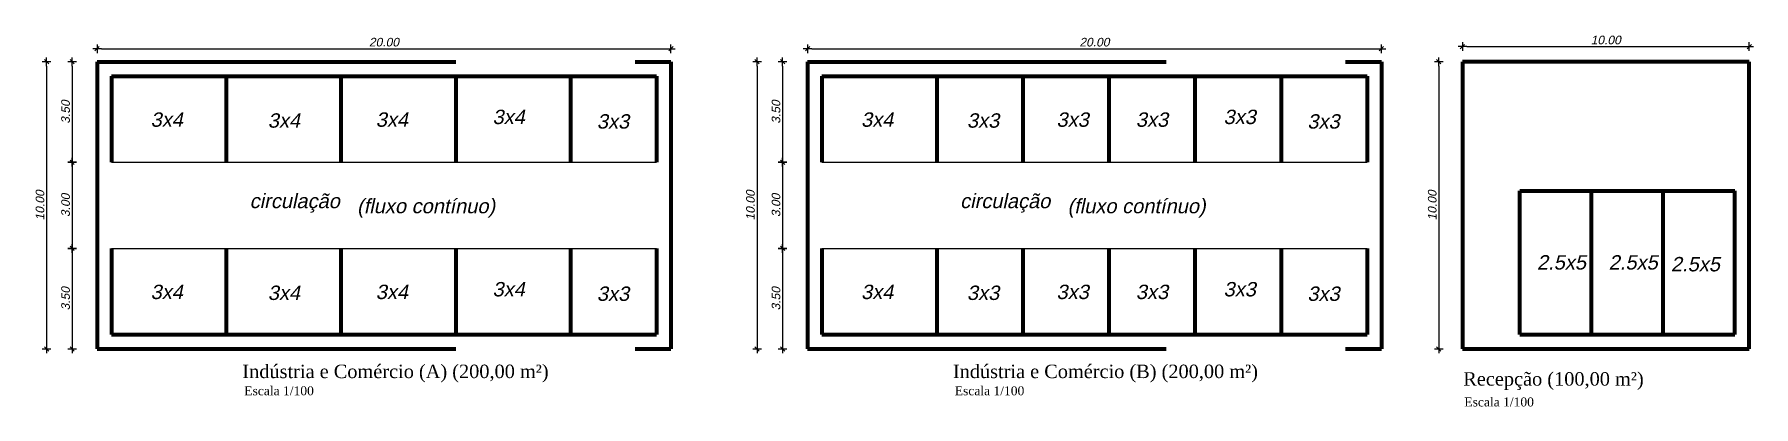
# Model space of a CAD drawing. Header units: metres. Extents: x 2113 to 5678, y -2764 to 956.
# Drawn here: x 3650 to 3709.9, y 74.6 to 87.5 of the extents above; entities that cross this region are included whole.
import ezdxf

# ---------------------------------------------------------------- set-up
doc = ezdxf.new("R2010")
doc.units = ezdxf.units.M
doc.header["$MEASUREMENT"] = 0
doc.linetypes.add('DASHED2', pattern=[0.375, 0.25, -0.125])
for name, color, linetype in [('COTASOK', 1, 'Continuous'), ('HACHURAS', 8, 'Continuous'), ('PAREDE', 7, 'Continuous')]:
    doc.layers.add(name, color=color, linetype=linetype)
doc.styles.add('JEF', font='times.ttf', dxfattribs={"height": 0.3})
doc.styles.add('util2000', font='arial.ttf', dxfattribs={"oblique": 12.000028})
doc.dimstyles.new('int_1-50_m_MS_50', dxfattribs={"dimscale": 0.05, "dimtxt": 3, "dimasz": 1.5, "dimexe": 1, "dimexo": 0, "dimgap": 0.75, "dimtad": 1, "dimzin": 1, "dimdsep": 46, "dimtxsty": 'util2000', "dimblk": '_U2_SETA01', "dimcen": 1.5, "dimse1": 1, "dimse2": 1, "dimclrd": 1, "dimclre": 1, "dimclrt": 1, "dimazin": 3, "dimtfac": 1, "dimtix": 1, "dimtmove": 1, "dimatfit": 3, "dimldrblk": '_U2_SETA02', "dimfxl": 1, "dimtzin": 12, "dimarcsym": 0})

msp = doc.modelspace()

# ---------------------------------------------------------------- texts
at = {"layer": 'COTASOK', "style": 'JEF'}
for s, p in [('Indústria e Comércio (A) (200,00 m²)', (3657.278, 75.575)), ('Indústria e Comércio (B) (200,00 m²)', (3682.039, 75.575)), ('Recepção (100,00 m²)', (3699.828, 75.313))]:
    msp.add_text(s, height=0.46875, dxfattribs=at).set_placement(p)
at = {"layer": 'COTASOK', "char_height": 0.3125, "width": 11.83437, "attachment_point": 1, "style": 'JEF'}
for insert in [(3657.344, 75.29), (3657.344, 75.29), (3682.105, 75.29), (3682.105, 75.29), (3699.865, 74.901)]:
    msp.add_mtext('Escala 1/100', dxfattribs=dict(at, insert=insert))
at = {"layer": 'PAREDE', "color": 1, "char_height": 0.5, "attachment_point": 7, "rotation": 359.96781, "style": 'util2000'}
for s, insert in [('{\\f@Arial Unicode MS|b0|i0|c0|p34;\\C256;3x4}', (3654.079, 84.32)), ('{\\f@Arial Unicode MS|b0|i0|c0|p34;\\C256;3x4}', (3658.163, 84.289)), ('{\\f@Arial Unicode MS|b0|i0|c0|p34;\\C256;3x4}', (3661.926, 84.32)), ('{\\f@Arial Unicode MS|b0|i0|c0|p34;\\C256;3x4}', (3665.996, 84.414)), ('{\\f@Arial Unicode MS|b0|i0|c0|p34;\\C256;3x3}', (3669.632, 84.258)), ('{\\f@Arial Unicode MS|b0|i0|c0|p34;\\C256;3x4}', (3678.839, 84.32)), ('{\\f@Arial Unicode MS|b0|i0|c0|p34;\\C256;3x3}', (3682.529, 84.289)), ('{\\f@Arial Unicode MS|b0|i0|c0|p34;\\C256;3x3}', (3685.651, 84.32)), ('{\\f@Arial Unicode MS|b0|i0|c0|p34;\\C256;3x3}', (3688.416, 84.32)), ('{\\f@Arial Unicode MS|b0|i0|c0|p34;\\C256;3x3}', (3691.474, 84.414)), ('{\\f@Arial Unicode MS|b0|i0|c0|p34;\\C256;3x3}', (3694.393, 84.258)), ('{\\f@Arial Unicode MS|b0|i0|c0|p34;\\C256;circulação}', (3657.53, 81.34)), ('{\\f@Arial Unicode MS|b0|i0|c0|p34;\\C256;circulação}', (3657.53, 81.34)), ('{\\f@Arial Unicode MS|b0|i0|c0|p34;\\C256;(fluxo contínuo)}', (3661.273, 81.168)), ('{\\f@Arial Unicode MS|b0|i0|c0|p34;\\C256;(fluxo contínuo)}', (3661.273, 81.168)), ('{\\f@Arial Unicode MS|b0|i0|c0|p34;\\C256;circulação}', (3682.291, 81.34)), ('{\\f@Arial Unicode MS|b0|i0|c0|p34;\\C256;circulação}', (3682.291, 81.34)), ('{\\f@Arial Unicode MS|b0|i0|c0|p34;\\C256;(fluxo contínuo)}', (3686.034, 81.168)), ('{\\f@Arial Unicode MS|b0|i0|c0|p34;\\C256;(fluxo contínuo)}', (3686.034, 81.168)), ('{\\f@Arial Unicode MS|b0|i0|c0|p34;\\C256;2.5x5}', (3702.395, 79.349)), ('{\\f@Arial Unicode MS|b0|i0|c0|p34;\\C256;2.5x5}', (3704.895, 79.349)), ('{\\f@Arial Unicode MS|b0|i0|c0|p34;\\C256;2.5x5}', (3707.063, 79.286)), ('{\\f@Arial Unicode MS|b0|i0|c0|p34;\\C256;3x4}', (3654.079, 78.32)), ('{\\f@Arial Unicode MS|b0|i0|c0|p34;\\C256;3x4}', (3658.163, 78.289)), ('{\\f@Arial Unicode MS|b0|i0|c0|p34;\\C256;3x4}', (3661.926, 78.32)), ('{\\f@Arial Unicode MS|b0|i0|c0|p34;\\C256;3x4}', (3665.996, 78.414)), ('{\\f@Arial Unicode MS|b0|i0|c0|p34;\\C256;3x3}', (3669.632, 78.258)), ('{\\f@Arial Unicode MS|b0|i0|c0|p34;\\C256;3x4}', (3678.839, 78.32)), ('{\\f@Arial Unicode MS|b0|i0|c0|p34;\\C256;3x3}', (3682.529, 78.289)), ('{\\f@Arial Unicode MS|b0|i0|c0|p34;\\C256;3x3}', (3685.651, 78.32)), ('{\\f@Arial Unicode MS|b0|i0|c0|p34;\\C256;3x3}', (3688.416, 78.32)), ('{\\f@Arial Unicode MS|b0|i0|c0|p34;\\C256;3x3}', (3691.474, 78.414)), ('{\\f@Arial Unicode MS|b0|i0|c0|p34;\\C256;3x3}', (3694.393, 78.258))]:
    msp.add_mtext(s, dxfattribs=dict(at, insert=insert))

# ---------------------------------------------------------------- blocks, each defined once
blk = doc.blocks.new('_U2_SETA01')
at = {"color": 0}
for p, q in [((-1, 0), (1, 0)), ((0, -1), (0, 1))]:
    blk.add_line(p, q, dxfattribs=at)
blk.add_line((-0.5, -0.5), (0.5, 0.5))
blk = doc.blocks.new('*D180')
at = {"layer": 'Defpoints', "color": 0, "ltscale": 0.3, "transparency": 16777216}
for p in [(3672.214, 87.044), (3652.214, 86.591), (3672.214, 86.591)]:
    blk.add_point(p, dxfattribs=at)
at = {"layer": 'PAREDE', "color": 1, "lineweight": -2, "ltscale": 0.3, "transparency": 16777216}
blk.add_line((3652.364, 87.044), (3672.064, 87.044), dxfattribs=at)
at = {"layer": 'PAREDE', "color": 1, "lineweight": -2, "ltscale": 0.3, "transparency": 16777216, "xscale": 0.15, "yscale": 0.15, "zscale": 0.15, "rotation": 180}
blk.add_blockref('_U2_SETA01', (3652.214, 87.044), dxfattribs=at)
at = {"layer": 'PAREDE', "color": 1, "lineweight": -2, "ltscale": 0.3, "transparency": 16777216, "xscale": 0.15, "yscale": 0.15, "zscale": 0.15}
blk.add_blockref('_U2_SETA01', (3672.214, 87.044), dxfattribs=at)
at = {"layer": 'PAREDE', "color": 1, "ltscale": 0.3, "transparency": 16777216, "insert": (3662.214, 87.272), "char_height": 0.3, "attachment_point": 5, "style": 'util2000'}
blk.add_mtext('20.00', dxfattribs=at)
blk = doc.blocks.new('_U2_SETA02')
blk.add_solid([(-1, -0.17), (0, 0), (-1, 0.17)])
blk = doc.blocks.new('*D145')
at = {"layer": 'Defpoints', "color": 0, "ltscale": 0.3, "transparency": 16777216}
for p in [(3652.194, 86.591), (3650.454, 76.591), (3652.542, 76.591)]:
    blk.add_point(p, dxfattribs=at)
at = {"layer": 'PAREDE', "color": 1, "lineweight": -2, "ltscale": 0.3, "transparency": 16777216}
blk.add_line((3650.454, 86.441), (3650.454, 76.741), dxfattribs=at)
at = {"layer": 'PAREDE', "color": 1, "lineweight": -2, "ltscale": 0.3, "transparency": 16777216, "xscale": 0.15, "yscale": 0.15, "zscale": 0.15}
for p, rotation in [((3650.454, 86.591), 90), ((3650.454, 76.591), 270)]:
    blk.add_blockref('_U2_SETA01', p, dxfattribs=dict(at, rotation=rotation))
at = {"layer": 'PAREDE', "color": 1, "ltscale": 0.3, "transparency": 16777216, "insert": (3650.226, 81.591), "char_height": 0.3, "attachment_point": 5, "rotation": 90, "style": 'util2000'}
blk.add_mtext('10.00', dxfattribs=at)
blk = doc.blocks.new('*D146')
at = {"layer": 'Defpoints', "color": 0, "ltscale": 0.3, "transparency": 16777216}
for p in [(3652.223, 86.591), (3651.345, 83.091), (3652.073, 83.091)]:
    blk.add_point(p, dxfattribs=at)
at = {"layer": 'PAREDE', "color": 1, "lineweight": -2, "ltscale": 0.3, "transparency": 16777216}
blk.add_line((3651.345, 86.441), (3651.345, 83.241), dxfattribs=at)
at = {"layer": 'PAREDE', "color": 1, "lineweight": -2, "ltscale": 0.3, "transparency": 16777216, "xscale": 0.15, "yscale": 0.15, "zscale": 0.15}
for p, rotation in [((3651.345, 86.591), 90), ((3651.345, 83.091), 270)]:
    blk.add_blockref('_U2_SETA01', p, dxfattribs=dict(at, rotation=rotation))
at = {"layer": 'PAREDE', "color": 1, "ltscale": 0.3, "transparency": 16777216, "insert": (3651.117, 84.841), "char_height": 0.3, "attachment_point": 5, "rotation": 90, "style": 'util2000'}
blk.add_mtext('3.50', dxfattribs=at)
blk = doc.blocks.new('*D147')
at = {"layer": 'Defpoints', "color": 0, "ltscale": 0.3, "transparency": 16777216}
for p in [(3652.073, 83.091), (3651.345, 80.091), (3652.157, 80.091)]:
    blk.add_point(p, dxfattribs=at)
at = {"layer": 'PAREDE', "color": 1, "lineweight": -2, "ltscale": 0.3, "transparency": 16777216}
blk.add_line((3651.345, 82.941), (3651.345, 80.241), dxfattribs=at)
at = {"layer": 'PAREDE', "color": 1, "lineweight": -2, "ltscale": 0.3, "transparency": 16777216, "xscale": 0.15, "yscale": 0.15, "zscale": 0.15}
for p, rotation in [((3651.345, 83.091), 90), ((3651.345, 80.091), 270)]:
    blk.add_blockref('_U2_SETA01', p, dxfattribs=dict(at, rotation=rotation))
at = {"layer": 'PAREDE', "color": 1, "ltscale": 0.3, "transparency": 16777216, "insert": (3651.117, 81.591), "char_height": 0.3, "attachment_point": 5, "rotation": 90, "style": 'util2000'}
blk.add_mtext('3.00', dxfattribs=at)
blk = doc.blocks.new('*D148')
at = {"layer": 'Defpoints', "color": 0, "ltscale": 0.3, "transparency": 16777216}
for p in [(3652.157, 80.091), (3651.345, 76.591), (3651.945, 76.591)]:
    blk.add_point(p, dxfattribs=at)
at = {"layer": 'PAREDE', "color": 1, "lineweight": -2, "ltscale": 0.3, "transparency": 16777216}
blk.add_line((3651.345, 79.941), (3651.345, 76.741), dxfattribs=at)
at = {"layer": 'PAREDE', "color": 1, "lineweight": -2, "ltscale": 0.3, "transparency": 16777216, "xscale": 0.15, "yscale": 0.15, "zscale": 0.15}
for p, rotation in [((3651.345, 80.091), 90), ((3651.345, 76.591), 270)]:
    blk.add_blockref('_U2_SETA01', p, dxfattribs=dict(at, rotation=rotation))
at = {"layer": 'PAREDE', "color": 1, "ltscale": 0.3, "transparency": 16777216, "insert": (3651.117, 78.341), "char_height": 0.3, "attachment_point": 5, "rotation": 90, "style": 'util2000'}
blk.add_mtext('3.50', dxfattribs=at)
blk = doc.blocks.new('*D149')
at = {"layer": 'Defpoints', "color": 0, "ltscale": 0.3, "transparency": 16777216}
for p in [(3672.214, 87.044), (3652.214, 86.591), (3672.214, 86.591)]:
    blk.add_point(p, dxfattribs=at)
at = {"layer": 'PAREDE', "color": 1, "lineweight": -2, "ltscale": 0.3, "transparency": 16777216}
blk.add_line((3652.364, 87.044), (3672.064, 87.044), dxfattribs=at)
at = {"layer": 'PAREDE', "color": 1, "lineweight": -2, "ltscale": 0.3, "transparency": 16777216, "xscale": 0.15, "yscale": 0.15, "zscale": 0.15, "rotation": 180}
blk.add_blockref('_U2_SETA01', (3652.214, 87.044), dxfattribs=at)
at = {"layer": 'PAREDE', "color": 1, "lineweight": -2, "ltscale": 0.3, "transparency": 16777216, "xscale": 0.15, "yscale": 0.15, "zscale": 0.15}
blk.add_blockref('_U2_SETA01', (3672.214, 87.044), dxfattribs=at)
at = {"layer": 'PAREDE', "color": 1, "ltscale": 0.3, "transparency": 16777216, "insert": (3662.214, 87.272), "char_height": 0.3, "attachment_point": 5, "style": 'util2000'}
blk.add_mtext('20.00', dxfattribs=at)
blk = doc.blocks.new('*D150')
at = {"layer": 'Defpoints', "color": 0, "ltscale": 0.3, "transparency": 16777216}
for p in [(3652.194, 86.591), (3650.454, 76.591), (3652.542, 76.591)]:
    blk.add_point(p, dxfattribs=at)
at = {"layer": 'PAREDE', "color": 1, "lineweight": -2, "ltscale": 0.3, "transparency": 16777216}
blk.add_line((3650.454, 86.441), (3650.454, 76.741), dxfattribs=at)
at = {"layer": 'PAREDE', "color": 1, "lineweight": -2, "ltscale": 0.3, "transparency": 16777216, "xscale": 0.15, "yscale": 0.15, "zscale": 0.15}
for p, rotation in [((3650.454, 86.591), 90), ((3650.454, 76.591), 270)]:
    blk.add_blockref('_U2_SETA01', p, dxfattribs=dict(at, rotation=rotation))
at = {"layer": 'PAREDE', "color": 1, "ltscale": 0.3, "transparency": 16777216, "insert": (3650.226, 81.591), "char_height": 0.3, "attachment_point": 5, "rotation": 90, "style": 'util2000'}
blk.add_mtext('10.00', dxfattribs=at)
blk = doc.blocks.new('*D151')
at = {"layer": 'Defpoints', "color": 0, "ltscale": 0.3, "transparency": 16777216}
for p in [(3652.223, 86.591), (3651.345, 83.091), (3652.073, 83.091)]:
    blk.add_point(p, dxfattribs=at)
at = {"layer": 'PAREDE', "color": 1, "lineweight": -2, "ltscale": 0.3, "transparency": 16777216}
blk.add_line((3651.345, 86.441), (3651.345, 83.241), dxfattribs=at)
at = {"layer": 'PAREDE', "color": 1, "lineweight": -2, "ltscale": 0.3, "transparency": 16777216, "xscale": 0.15, "yscale": 0.15, "zscale": 0.15}
for p, rotation in [((3651.345, 86.591), 90), ((3651.345, 83.091), 270)]:
    blk.add_blockref('_U2_SETA01', p, dxfattribs=dict(at, rotation=rotation))
at = {"layer": 'PAREDE', "color": 1, "ltscale": 0.3, "transparency": 16777216, "insert": (3651.117, 84.841), "char_height": 0.3, "attachment_point": 5, "rotation": 90, "style": 'util2000'}
blk.add_mtext('3.50', dxfattribs=at)
blk = doc.blocks.new('*D152')
at = {"layer": 'Defpoints', "color": 0, "ltscale": 0.3, "transparency": 16777216}
for p in [(3652.073, 83.091), (3651.345, 80.091), (3652.157, 80.091)]:
    blk.add_point(p, dxfattribs=at)
at = {"layer": 'PAREDE', "color": 1, "lineweight": -2, "ltscale": 0.3, "transparency": 16777216}
blk.add_line((3651.345, 82.941), (3651.345, 80.241), dxfattribs=at)
at = {"layer": 'PAREDE', "color": 1, "lineweight": -2, "ltscale": 0.3, "transparency": 16777216, "xscale": 0.15, "yscale": 0.15, "zscale": 0.15}
for p, rotation in [((3651.345, 83.091), 90), ((3651.345, 80.091), 270)]:
    blk.add_blockref('_U2_SETA01', p, dxfattribs=dict(at, rotation=rotation))
at = {"layer": 'PAREDE', "color": 1, "ltscale": 0.3, "transparency": 16777216, "insert": (3651.117, 81.591), "char_height": 0.3, "attachment_point": 5, "rotation": 90, "style": 'util2000'}
blk.add_mtext('3.00', dxfattribs=at)
blk = doc.blocks.new('*D153')
at = {"layer": 'Defpoints', "color": 0, "ltscale": 0.3, "transparency": 16777216}
for p in [(3652.157, 80.091), (3651.345, 76.591), (3651.945, 76.591)]:
    blk.add_point(p, dxfattribs=at)
at = {"layer": 'PAREDE', "color": 1, "lineweight": -2, "ltscale": 0.3, "transparency": 16777216}
blk.add_line((3651.345, 79.941), (3651.345, 76.741), dxfattribs=at)
at = {"layer": 'PAREDE', "color": 1, "lineweight": -2, "ltscale": 0.3, "transparency": 16777216, "xscale": 0.15, "yscale": 0.15, "zscale": 0.15}
for p, rotation in [((3651.345, 80.091), 90), ((3651.345, 76.591), 270)]:
    blk.add_blockref('_U2_SETA01', p, dxfattribs=dict(at, rotation=rotation))
at = {"layer": 'PAREDE', "color": 1, "ltscale": 0.3, "transparency": 16777216, "insert": (3651.117, 78.341), "char_height": 0.3, "attachment_point": 5, "rotation": 90, "style": 'util2000'}
blk.add_mtext('3.50', dxfattribs=at)
blk = doc.blocks.new('*D154')
at = {"layer": 'Defpoints', "color": 0, "ltscale": 0.3, "transparency": 16777216}
for p in [(3709.796, 87.119), (3699.796, 86.591), (3709.796, 86.591)]:
    blk.add_point(p, dxfattribs=at)
at = {"layer": 'PAREDE', "color": 1, "lineweight": -2, "ltscale": 0.3, "transparency": 16777216}
blk.add_line((3699.946, 87.119), (3709.646, 87.119), dxfattribs=at)
at = {"layer": 'PAREDE', "color": 1, "lineweight": -2, "ltscale": 0.3, "transparency": 16777216, "xscale": 0.15, "yscale": 0.15, "zscale": 0.15, "rotation": 180}
blk.add_blockref('_U2_SETA01', (3699.796, 87.119), dxfattribs=at)
at = {"layer": 'PAREDE', "color": 1, "lineweight": -2, "ltscale": 0.3, "transparency": 16777216, "xscale": 0.15, "yscale": 0.15, "zscale": 0.15}
blk.add_blockref('_U2_SETA01', (3709.796, 87.119), dxfattribs=at)
at = {"layer": 'PAREDE', "color": 1, "ltscale": 0.3, "transparency": 16777216, "insert": (3704.796, 87.347), "char_height": 0.3, "attachment_point": 5, "style": 'util2000'}
blk.add_mtext('10.00', dxfattribs=at)
blk = doc.blocks.new('*D155')
at = {"layer": 'Defpoints', "color": 0, "ltscale": 0.3, "transparency": 16777216}
for p in [(3699.796, 86.591), (3698.975, 76.591), (3699.796, 76.591)]:
    blk.add_point(p, dxfattribs=at)
at = {"layer": 'PAREDE', "color": 1, "lineweight": -2, "ltscale": 0.3, "transparency": 16777216}
blk.add_line((3698.975, 86.441), (3698.975, 76.741), dxfattribs=at)
at = {"layer": 'PAREDE', "color": 1, "lineweight": -2, "ltscale": 0.3, "transparency": 16777216, "xscale": 0.15, "yscale": 0.15, "zscale": 0.15}
for p, rotation in [((3698.975, 86.591), 90), ((3698.975, 76.591), 270)]:
    blk.add_blockref('_U2_SETA01', p, dxfattribs=dict(at, rotation=rotation))
at = {"layer": 'PAREDE', "color": 1, "ltscale": 0.3, "transparency": 16777216, "insert": (3698.747, 81.591), "char_height": 0.3, "attachment_point": 5, "rotation": 90, "style": 'util2000'}
blk.add_mtext('10.00', dxfattribs=at)
blk = doc.blocks.new('*D181')
at = {"layer": 'Defpoints', "color": 0, "ltscale": 0.3, "transparency": 16777216}
for p in [(3696.975, 87.044), (3676.975, 86.591), (3696.975, 86.591)]:
    blk.add_point(p, dxfattribs=at)
at = {"layer": 'PAREDE', "color": 1, "lineweight": -2, "ltscale": 0.3, "transparency": 16777216}
blk.add_line((3677.125, 87.044), (3696.825, 87.044), dxfattribs=at)
at = {"layer": 'PAREDE', "color": 1, "lineweight": -2, "ltscale": 0.3, "transparency": 16777216, "xscale": 0.15, "yscale": 0.15, "zscale": 0.15, "rotation": 180}
blk.add_blockref('_U2_SETA01', (3676.975, 87.044), dxfattribs=at)
at = {"layer": 'PAREDE', "color": 1, "lineweight": -2, "ltscale": 0.3, "transparency": 16777216, "xscale": 0.15, "yscale": 0.15, "zscale": 0.15}
blk.add_blockref('_U2_SETA01', (3696.975, 87.044), dxfattribs=at)
at = {"layer": 'PAREDE', "color": 1, "ltscale": 0.3, "transparency": 16777216, "insert": (3686.975, 87.272), "char_height": 0.3, "attachment_point": 5, "style": 'util2000'}
blk.add_mtext('20.00', dxfattribs=at)
blk = doc.blocks.new('*D156')
at = {"layer": 'Defpoints', "color": 0, "ltscale": 0.3, "transparency": 16777216}
for p in [(3676.954, 86.591), (3675.214, 76.591), (3677.302, 76.591)]:
    blk.add_point(p, dxfattribs=at)
at = {"layer": 'PAREDE', "color": 1, "lineweight": -2, "ltscale": 0.3, "transparency": 16777216}
blk.add_line((3675.214, 86.441), (3675.214, 76.741), dxfattribs=at)
at = {"layer": 'PAREDE', "color": 1, "lineweight": -2, "ltscale": 0.3, "transparency": 16777216, "xscale": 0.15, "yscale": 0.15, "zscale": 0.15}
for p, rotation in [((3675.214, 86.591), 90), ((3675.214, 76.591), 270)]:
    blk.add_blockref('_U2_SETA01', p, dxfattribs=dict(at, rotation=rotation))
at = {"layer": 'PAREDE', "color": 1, "ltscale": 0.3, "transparency": 16777216, "insert": (3674.986, 81.591), "char_height": 0.3, "attachment_point": 5, "rotation": 90, "style": 'util2000'}
blk.add_mtext('10.00', dxfattribs=at)
blk = doc.blocks.new('*D157')
at = {"layer": 'Defpoints', "color": 0, "ltscale": 0.3, "transparency": 16777216}
for p in [(3676.984, 86.591), (3676.106, 83.091), (3676.834, 83.091)]:
    blk.add_point(p, dxfattribs=at)
at = {"layer": 'PAREDE', "color": 1, "lineweight": -2, "ltscale": 0.3, "transparency": 16777216}
blk.add_line((3676.106, 86.441), (3676.106, 83.241), dxfattribs=at)
at = {"layer": 'PAREDE', "color": 1, "lineweight": -2, "ltscale": 0.3, "transparency": 16777216, "xscale": 0.15, "yscale": 0.15, "zscale": 0.15}
for p, rotation in [((3676.106, 86.591), 90), ((3676.106, 83.091), 270)]:
    blk.add_blockref('_U2_SETA01', p, dxfattribs=dict(at, rotation=rotation))
at = {"layer": 'PAREDE', "color": 1, "ltscale": 0.3, "transparency": 16777216, "insert": (3675.877, 84.841), "char_height": 0.3, "attachment_point": 5, "rotation": 90, "style": 'util2000'}
blk.add_mtext('3.50', dxfattribs=at)
blk = doc.blocks.new('*D158')
at = {"layer": 'Defpoints', "color": 0, "ltscale": 0.3, "transparency": 16777216}
for p in [(3676.834, 83.091), (3676.106, 80.091), (3676.918, 80.091)]:
    blk.add_point(p, dxfattribs=at)
at = {"layer": 'PAREDE', "color": 1, "lineweight": -2, "ltscale": 0.3, "transparency": 16777216}
blk.add_line((3676.106, 82.941), (3676.106, 80.241), dxfattribs=at)
at = {"layer": 'PAREDE', "color": 1, "lineweight": -2, "ltscale": 0.3, "transparency": 16777216, "xscale": 0.15, "yscale": 0.15, "zscale": 0.15}
for p, rotation in [((3676.106, 83.091), 90), ((3676.106, 80.091), 270)]:
    blk.add_blockref('_U2_SETA01', p, dxfattribs=dict(at, rotation=rotation))
at = {"layer": 'PAREDE', "color": 1, "ltscale": 0.3, "transparency": 16777216, "insert": (3675.877, 81.591), "char_height": 0.3, "attachment_point": 5, "rotation": 90, "style": 'util2000'}
blk.add_mtext('3.00', dxfattribs=at)
blk = doc.blocks.new('*D159')
at = {"layer": 'Defpoints', "color": 0, "ltscale": 0.3, "transparency": 16777216}
for p in [(3676.918, 80.091), (3676.106, 76.591), (3676.706, 76.591)]:
    blk.add_point(p, dxfattribs=at)
at = {"layer": 'PAREDE', "color": 1, "lineweight": -2, "ltscale": 0.3, "transparency": 16777216}
blk.add_line((3676.106, 79.941), (3676.106, 76.741), dxfattribs=at)
at = {"layer": 'PAREDE', "color": 1, "lineweight": -2, "ltscale": 0.3, "transparency": 16777216, "xscale": 0.15, "yscale": 0.15, "zscale": 0.15}
for p, rotation in [((3676.106, 80.091), 90), ((3676.106, 76.591), 270)]:
    blk.add_blockref('_U2_SETA01', p, dxfattribs=dict(at, rotation=rotation))
at = {"layer": 'PAREDE', "color": 1, "ltscale": 0.3, "transparency": 16777216, "insert": (3675.877, 78.341), "char_height": 0.3, "attachment_point": 5, "rotation": 90, "style": 'util2000'}
blk.add_mtext('3.50', dxfattribs=at)
blk = doc.blocks.new('*D160')
at = {"layer": 'Defpoints', "color": 0, "ltscale": 0.3, "transparency": 16777216}
for p in [(3696.975, 87.044), (3676.975, 86.591), (3696.975, 86.591)]:
    blk.add_point(p, dxfattribs=at)
at = {"layer": 'PAREDE', "color": 1, "lineweight": -2, "ltscale": 0.3, "transparency": 16777216}
blk.add_line((3677.125, 87.044), (3696.825, 87.044), dxfattribs=at)
at = {"layer": 'PAREDE', "color": 1, "lineweight": -2, "ltscale": 0.3, "transparency": 16777216, "xscale": 0.15, "yscale": 0.15, "zscale": 0.15, "rotation": 180}
blk.add_blockref('_U2_SETA01', (3676.975, 87.044), dxfattribs=at)
at = {"layer": 'PAREDE', "color": 1, "lineweight": -2, "ltscale": 0.3, "transparency": 16777216, "xscale": 0.15, "yscale": 0.15, "zscale": 0.15}
blk.add_blockref('_U2_SETA01', (3696.975, 87.044), dxfattribs=at)
at = {"layer": 'PAREDE', "color": 1, "ltscale": 0.3, "transparency": 16777216, "insert": (3686.975, 87.272), "char_height": 0.3, "attachment_point": 5, "style": 'util2000'}
blk.add_mtext('20.00', dxfattribs=at)
blk = doc.blocks.new('*D161')
at = {"layer": 'Defpoints', "color": 0, "ltscale": 0.3, "transparency": 16777216}
for p in [(3676.954, 86.591), (3675.214, 76.591), (3677.302, 76.591)]:
    blk.add_point(p, dxfattribs=at)
at = {"layer": 'PAREDE', "color": 1, "lineweight": -2, "ltscale": 0.3, "transparency": 16777216}
blk.add_line((3675.214, 86.441), (3675.214, 76.741), dxfattribs=at)
at = {"layer": 'PAREDE', "color": 1, "lineweight": -2, "ltscale": 0.3, "transparency": 16777216, "xscale": 0.15, "yscale": 0.15, "zscale": 0.15}
for p, rotation in [((3675.214, 86.591), 90), ((3675.214, 76.591), 270)]:
    blk.add_blockref('_U2_SETA01', p, dxfattribs=dict(at, rotation=rotation))
at = {"layer": 'PAREDE', "color": 1, "ltscale": 0.3, "transparency": 16777216, "insert": (3674.986, 81.591), "char_height": 0.3, "attachment_point": 5, "rotation": 90, "style": 'util2000'}
blk.add_mtext('10.00', dxfattribs=at)
blk = doc.blocks.new('*D162')
at = {"layer": 'Defpoints', "color": 0, "ltscale": 0.3, "transparency": 16777216}
for p in [(3676.984, 86.591), (3676.106, 83.091), (3676.834, 83.091)]:
    blk.add_point(p, dxfattribs=at)
at = {"layer": 'PAREDE', "color": 1, "lineweight": -2, "ltscale": 0.3, "transparency": 16777216}
blk.add_line((3676.106, 86.441), (3676.106, 83.241), dxfattribs=at)
at = {"layer": 'PAREDE', "color": 1, "lineweight": -2, "ltscale": 0.3, "transparency": 16777216, "xscale": 0.15, "yscale": 0.15, "zscale": 0.15}
for p, rotation in [((3676.106, 86.591), 90), ((3676.106, 83.091), 270)]:
    blk.add_blockref('_U2_SETA01', p, dxfattribs=dict(at, rotation=rotation))
at = {"layer": 'PAREDE', "color": 1, "ltscale": 0.3, "transparency": 16777216, "insert": (3675.877, 84.841), "char_height": 0.3, "attachment_point": 5, "rotation": 90, "style": 'util2000'}
blk.add_mtext('3.50', dxfattribs=at)
blk = doc.blocks.new('*D163')
at = {"layer": 'Defpoints', "color": 0, "ltscale": 0.3, "transparency": 16777216}
for p in [(3676.834, 83.091), (3676.106, 80.091), (3676.918, 80.091)]:
    blk.add_point(p, dxfattribs=at)
at = {"layer": 'PAREDE', "color": 1, "lineweight": -2, "ltscale": 0.3, "transparency": 16777216}
blk.add_line((3676.106, 82.941), (3676.106, 80.241), dxfattribs=at)
at = {"layer": 'PAREDE', "color": 1, "lineweight": -2, "ltscale": 0.3, "transparency": 16777216, "xscale": 0.15, "yscale": 0.15, "zscale": 0.15}
for p, rotation in [((3676.106, 83.091), 90), ((3676.106, 80.091), 270)]:
    blk.add_blockref('_U2_SETA01', p, dxfattribs=dict(at, rotation=rotation))
at = {"layer": 'PAREDE', "color": 1, "ltscale": 0.3, "transparency": 16777216, "insert": (3675.877, 81.591), "char_height": 0.3, "attachment_point": 5, "rotation": 90, "style": 'util2000'}
blk.add_mtext('3.00', dxfattribs=at)
blk = doc.blocks.new('*D164')
at = {"layer": 'Defpoints', "color": 0, "ltscale": 0.3, "transparency": 16777216}
for p in [(3676.918, 80.091), (3676.106, 76.591), (3676.706, 76.591)]:
    blk.add_point(p, dxfattribs=at)
at = {"layer": 'PAREDE', "color": 1, "lineweight": -2, "ltscale": 0.3, "transparency": 16777216}
blk.add_line((3676.106, 79.941), (3676.106, 76.741), dxfattribs=at)
at = {"layer": 'PAREDE', "color": 1, "lineweight": -2, "ltscale": 0.3, "transparency": 16777216, "xscale": 0.15, "yscale": 0.15, "zscale": 0.15}
for p, rotation in [((3676.106, 80.091), 90), ((3676.106, 76.591), 270)]:
    blk.add_blockref('_U2_SETA01', p, dxfattribs=dict(at, rotation=rotation))
at = {"layer": 'PAREDE', "color": 1, "ltscale": 0.3, "transparency": 16777216, "insert": (3675.877, 78.341), "char_height": 0.3, "attachment_point": 5, "rotation": 90, "style": 'util2000'}
blk.add_mtext('3.50', dxfattribs=at)

# ---------------------------------------------------------------- dimensions: what is measured, and where the dimension line sits
at = {"layer": 'PAREDE', "ltscale": 0.3}
for base, p1, p2, picture, middle in [((3709.796, 87.119), (3699.796, 86.591), (3709.796, 86.591), '*D154', (3704.796, 87.347)), ((3672.214, 87.044), (3652.214, 86.591), (3672.214, 86.591), '*D180', (3662.214, 87.272)), ((3672.214, 87.044), (3652.214, 86.591), (3672.214, 86.591), '*D149', (3662.214, 87.272)), ((3696.975, 87.044), (3676.975, 86.591), (3696.975, 86.591), '*D181', (3686.975, 87.272)), ((3696.975, 87.044), (3676.975, 86.591), (3696.975, 86.591), '*D160', (3686.975, 87.272))]:
    dim = msp.add_linear_dim(base=base, p1=p1, p2=p2, dimstyle='int_1-50_m_MS_50', override={"dimscale": 0.1}, dxfattribs=at)
    dim.commit()
    dim.dimension.update_dxf_attribs({"geometry": picture, "text_midpoint": middle})
for base, p1, p2, picture, middle in [((3650.454, 76.591), (3652.194, 86.591), (3652.542, 76.591), '*D145', (3650.226, 81.591)), ((3650.454, 76.591), (3652.194, 86.591), (3652.542, 76.591), '*D150', (3650.226, 81.591)), ((3651.345, 83.091), (3652.223, 86.591), (3652.073, 83.091), '*D146', (3651.117, 84.841)), ((3651.345, 83.091), (3652.223, 86.591), (3652.073, 83.091), '*D151', (3651.117, 84.841)), ((3675.214, 76.591), (3676.954, 86.591), (3677.302, 76.591), '*D156', (3674.986, 81.591)), ((3675.214, 76.591), (3676.954, 86.591), (3677.302, 76.591), '*D161', (3674.986, 81.591)), ((3676.106, 83.091), (3676.984, 86.591), (3676.834, 83.091), '*D157', (3675.877, 84.841)), ((3676.106, 83.091), (3676.984, 86.591), (3676.834, 83.091), '*D162', (3675.877, 84.841)), ((3698.975, 76.591), (3699.796, 86.591), (3699.796, 76.591), '*D155', (3698.747, 81.591)), ((3651.345, 80.091), (3652.073, 83.091), (3652.157, 80.091), '*D147', (3651.117, 81.591)), ((3651.345, 80.091), (3652.073, 83.091), (3652.157, 80.091), '*D152', (3651.117, 81.591)), ((3676.106, 80.091), (3676.834, 83.091), (3676.918, 80.091), '*D158', (3675.877, 81.591)), ((3676.106, 80.091), (3676.834, 83.091), (3676.918, 80.091), '*D163', (3675.877, 81.591)), ((3651.345, 76.591), (3652.157, 80.091), (3651.945, 76.591), '*D148', (3651.117, 78.341)), ((3651.345, 76.591), (3652.157, 80.091), (3651.945, 76.591), '*D153', (3651.117, 78.341)), ((3676.106, 76.591), (3676.918, 80.091), (3676.706, 76.591), '*D159', (3675.877, 78.341)), ((3676.106, 76.591), (3676.918, 80.091), (3676.706, 76.591), '*D164', (3675.877, 78.341))]:
    dim = msp.add_linear_dim(base=base, p1=p1, p2=p2, angle=90, dimstyle='int_1-50_m_MS_50', override={"dimscale": 0.1}, dxfattribs=at)
    dim.commit()
    dim.dimension.update_dxf_attribs({"geometry": picture, "text_midpoint": middle})

# ---------------------------------------------------------------- linework, layer by layer
at = {"layer": 'HACHURAS'}
for p, q in [((3652.714, 83.091), (3671.714, 83.091)), ((3677.475, 83.091), (3696.475, 83.091)), ((3652.714, 80.091), (3671.714, 80.091)), ((3677.475, 80.091), (3696.475, 80.091))]:
    msp.add_line(p, q, dxfattribs=at)
at = {"layer": 'PAREDE', "linetype": 'DASHED2', "lineweight": 80, "ltscale": 50}
for p, q in [((3652.214, 86.591), (3652.214, 76.591)), ((3652.214, 86.591), (3672.214, 86.591)), ((3672.214, 86.591), (3672.214, 76.591)), ((3676.975, 86.591), (3676.975, 76.591)), ((3676.975, 86.591), (3696.975, 86.591)), ((3696.975, 86.591), (3696.975, 76.591)), ((3652.214, 76.591), (3672.214, 76.591)), ((3676.975, 76.591), (3696.975, 76.591))]:
    msp.add_line(p, q, dxfattribs=at)
at = {"layer": 'PAREDE', "lineweight": 80}
for p, q in [((3652.714, 86.091), (3652.714, 83.091)), ((3652.714, 86.091), (3671.714, 86.091)), ((3656.714, 86.091), (3656.714, 83.091)), ((3660.714, 86.091), (3660.714, 83.091)), ((3664.714, 86.091), (3664.714, 83.091)), ((3668.714, 86.091), (3668.714, 83.091)), ((3671.714, 86.091), (3671.714, 83.091)), ((3677.475, 86.091), (3677.475, 83.091)), ((3677.475, 86.091), (3696.475, 86.091)), ((3681.475, 86.091), (3681.475, 83.091)), ((3684.475, 86.091), (3684.475, 83.091)), ((3687.475, 86.091), (3687.475, 83.091)), ((3690.475, 86.091), (3690.475, 83.091)), ((3693.475, 86.091), (3693.475, 83.091)), ((3696.475, 86.091), (3696.475, 83.091)), ((3701.796, 82.091), (3709.296, 82.091)), ((3701.796, 77.091), (3701.796, 82.091)), ((3704.296, 77.091), (3704.296, 82.091)), ((3706.796, 77.091), (3706.796, 82.091)), ((3709.296, 77.091), (3709.296, 82.091)), ((3652.714, 80.091), (3652.714, 77.091)), ((3656.714, 80.091), (3656.714, 77.091)), ((3660.714, 80.091), (3660.714, 77.091)), ((3664.714, 80.091), (3664.714, 77.091)), ((3668.714, 80.091), (3668.714, 77.091)), ((3671.714, 80.091), (3671.714, 77.091)), ((3677.475, 80.091), (3677.475, 77.091)), ((3681.475, 80.091), (3681.475, 77.091)), ((3684.475, 80.091), (3684.475, 77.091)), ((3687.475, 80.091), (3687.475, 77.091)), ((3690.475, 80.091), (3690.475, 77.091)), ((3693.475, 80.091), (3693.475, 77.091)), ((3696.475, 80.091), (3696.475, 77.091)), ((3652.714, 77.091), (3671.714, 77.091)), ((3677.475, 77.091), (3696.475, 77.091)), ((3701.796, 77.091), (3709.296, 77.091))]:
    msp.add_line(p, q, dxfattribs=at)
at = {"layer": 'PAREDE', "linetype": 'DASHED2', "lineweight": 80, "ltscale": 50}
msp.add_lwpolyline([(3699.796, 76.591), (3709.796, 76.591), (3709.796, 86.591), (3699.796, 86.591)], close=True, dxfattribs=at)

msp.set_redraw_order([(e.dxf.handle, doc.entitydb.next_handle()) for e in msp.query("TEXT MTEXT ATTDEF DIMENSION ARC_DIMENSION")])  # texts and dimensions are drawn at this point

doc.saveas('drawing.dxf')
